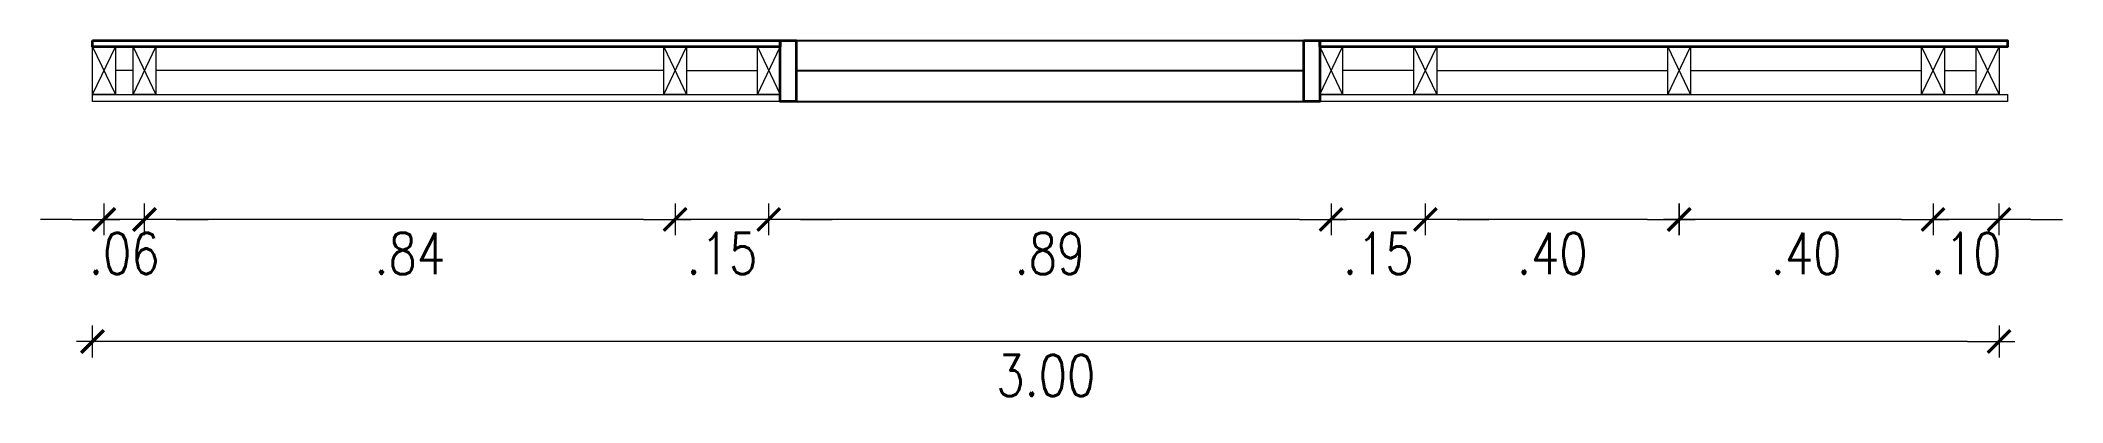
# Model space of a CAD drawing. Header units: metres. Extents: x -2 to 612, y -64 to 156.
# Drawn here: x 357.479 to 360.665, y 14.224 to 14.794 of the extents above; entities that cross this region are included whole.
import ezdxf

# ---------------------------------------------------------------- set-up
doc = ezdxf.new("R2010")
doc.units = ezdxf.units.M
doc.header["$LTSCALE"] = 5
doc.header["$MEASUREMENT"] = 0
doc.layers.get('0').update_dxf_attribs({"color": 30})
doc.layers.get('DEFPOINTS').update_dxf_attribs({"color": 210})
for name, color, linetype, lineweight in [('A-ANNO-DIMS', 3, 'Continuous', 18), ('A-DETL-MBND', 3, 'Continuous', 18), ('A-ELEV-MBE1', 7, 'Continuous', 35), ('A-ELEV-MBE2', 4, 'Continuous', 25), ('A-SECT-MCUT', 7, 'Continuous', 35), ('A-WALL-PATT', 8, 'Continuous', 18), ('A-WALL-STUD', 3, 'Continuous', 18)]:
    doc.layers.add(name, color=color, linetype=linetype, lineweight=lineweight)
doc.styles.add('E-ROMANS', font='romans.shx', dxfattribs={"width": 0.8})
doc.dimstyles.new('E-0050_ARW_12', dxfattribs={"dimscale": 0.001, "dimtxt": 60, "dimasz": 60, "dimexe": 30, "dimexo": 20, "dimgap": 30, "dimtad": 0, "dimzin": 0, "dimdsep": 46, "dimtxsty": 'E-ROMANS', "dimblk": 'OPEN90', "dimcen": 30, "dimclrd": 256, "dimclre": 256, "dimclrt": 256, "dimadec": 0, "dimazin": 0, "dimtfac": 1, "dimtmove": 1, "dimatfit": 3, "dimldrblk": 'OPEN90', "dimfxl": 1, "dimtfill": 1, "dimtolj": 1, "dimtzin": 0, "dimlwd": -1, "dimarcsym": 0})

msp = doc.modelspace()

# ---------------------------------------------------------------- blocks, each defined once
blk = doc.blocks.new('ARCH TICK 2')
for p, q in [((-1, 0), (0.5, 0)), ((0, 0.5), (0, -0.5))]:
    blk.add_line(p, q)
at = {"color": 0, "linetype": 'ByBlock'}
blk.add_line((-0.354, -0.354), (0.354, 0.354), dxfattribs=at)
at = {"color": 0, "linetype": 'ByBlock', "const_width": 0.106}
blk.add_lwpolyline([(-0.354, -0.354), (0.354, 0.354)], dxfattribs=at)
blk = doc.blocks.new('*D294')
at = {"layer": 'A-ANNO-DIMS', "transparency": 16777216}
for p, q in [((357.5286, 14.5124), (357.4786, 14.5124)), ((357.6426, 14.5124), (357.5786, 14.5124)), ((357.6926, 14.5124), (357.7426, 14.5124))]:
    blk.add_line(p, q, dxfattribs=at)
at = {"layer": 'DEFPOINTS', "color": 0, "transparency": 16777216}
for p in [(357.5786, 14.7466), (357.6426, 14.7466), (357.5786, 14.5124)]:
    blk.add_point(p, dxfattribs=at)
at = {"layer": 'A-ANNO-DIMS', "transparency": 16777216, "xscale": 0.05, "yscale": 0.05, "zscale": 0.05}
blk.add_blockref('ARCH TICK 2', (357.5786, 14.5124), dxfattribs=at)
at = {"layer": 'A-ANNO-DIMS', "transparency": 16777216, "xscale": 0.05, "yscale": 0.05, "zscale": 0.05, "rotation": 180}
blk.add_blockref('ARCH TICK 2', (357.6426, 14.5124), dxfattribs=at)
at = {"layer": 'A-ANNO-DIMS', "transparency": 16777216, "insert": (357.6106, 14.459), "char_height": 0.065, "attachment_point": 5, "style": 'E-ROMANS'}
blk.add_mtext('\\A1;.06', dxfattribs=at)
blk = doc.blocks.new('_Open90')
at = {"color": 0, "linetype": 'ByBlock', "lineweight": -2}
for p, q in [((0, 0), (-1, 0)), ((-0.5, 0.5), (0, 0)), ((0, 0), (-0.5, -0.5))]:
    blk.add_line(p, q, dxfattribs=at)
blk = doc.blocks.new('*D295')
at = {"layer": 'A-ANNO-DIMS', "transparency": 16777216}
blk.add_line((358.4286, 14.5124), (357.6926, 14.5124), dxfattribs=at)
at = {"layer": 'DEFPOINTS', "color": 0, "transparency": 16777216}
for p in [(357.6426, 14.7466), (358.4786, 14.7466), (357.6426, 14.5124)]:
    blk.add_point(p, dxfattribs=at)
at = {"layer": 'A-ANNO-DIMS', "transparency": 16777216, "xscale": 0.05, "yscale": 0.05, "zscale": 0.05, "rotation": 180}
blk.add_blockref('ARCH TICK 2', (357.6426, 14.5124), dxfattribs=at)
at = {"layer": 'A-ANNO-DIMS', "transparency": 16777216, "xscale": 0.05, "yscale": 0.05, "zscale": 0.05}
blk.add_blockref('ARCH TICK 2', (358.4786, 14.5124), dxfattribs=at)
at = {"layer": 'A-ANNO-DIMS', "transparency": 16777216, "insert": (358.0606, 14.459), "char_height": 0.065, "attachment_point": 5, "style": 'E-ROMANS'}
blk.add_mtext('\\A1;.84', dxfattribs=at)
blk = doc.blocks.new('*D296')
at = {"layer": 'A-ANNO-DIMS', "transparency": 16777216}
for p, q in [((358.4286, 14.5124), (358.3786, 14.5124)), ((358.6261, 14.5124), (358.4786, 14.5124)), ((358.6761, 14.5124), (358.7261, 14.5124))]:
    blk.add_line(p, q, dxfattribs=at)
at = {"layer": 'DEFPOINTS', "color": 0, "transparency": 16777216}
for p in [(358.4786, 14.7466), (358.6261, 14.7466), (358.4786, 14.5124)]:
    blk.add_point(p, dxfattribs=at)
at = {"layer": 'A-ANNO-DIMS', "transparency": 16777216, "xscale": 0.05, "yscale": 0.05, "zscale": 0.05}
blk.add_blockref('ARCH TICK 2', (358.4786, 14.5124), dxfattribs=at)
at = {"layer": 'A-ANNO-DIMS', "transparency": 16777216, "xscale": 0.05, "yscale": 0.05, "zscale": 0.05, "rotation": 180}
blk.add_blockref('ARCH TICK 2', (358.6261, 14.5124), dxfattribs=at)
at = {"layer": 'A-ANNO-DIMS', "transparency": 16777216, "insert": (358.5524, 14.459), "char_height": 0.065, "attachment_point": 5, "style": 'E-ROMANS'}
blk.add_mtext('\\A1;.15', dxfattribs=at)
blk = doc.blocks.new('*D297')
at = {"layer": 'A-ANNO-DIMS', "transparency": 16777216}
blk.add_line((359.4621, 14.5124), (358.6761, 14.5124), dxfattribs=at)
at = {"layer": 'DEFPOINTS', "color": 0, "transparency": 16777216}
for p in [(358.6261, 14.7466), (359.5121, 14.7466), (358.6261, 14.5124)]:
    blk.add_point(p, dxfattribs=at)
at = {"layer": 'A-ANNO-DIMS', "transparency": 16777216, "xscale": 0.05, "yscale": 0.05, "zscale": 0.05, "rotation": 180}
blk.add_blockref('ARCH TICK 2', (358.6261, 14.5124), dxfattribs=at)
at = {"layer": 'A-ANNO-DIMS', "transparency": 16777216, "xscale": 0.05, "yscale": 0.05, "zscale": 0.05}
blk.add_blockref('ARCH TICK 2', (359.5121, 14.5124), dxfattribs=at)
at = {"layer": 'A-ANNO-DIMS', "transparency": 16777216, "insert": (359.0691, 14.459), "char_height": 0.065, "attachment_point": 5, "style": 'E-ROMANS'}
blk.add_mtext('\\A1;.89', dxfattribs=at)
blk = doc.blocks.new('*D298')
at = {"layer": 'A-ANNO-DIMS', "transparency": 16777216}
for p, q in [((359.4621, 14.5124), (359.4121, 14.5124)), ((359.6606, 14.5124), (359.5121, 14.5124)), ((359.7106, 14.5124), (359.7606, 14.5124))]:
    blk.add_line(p, q, dxfattribs=at)
at = {"layer": 'DEFPOINTS', "color": 0, "transparency": 16777216}
for p in [(359.5121, 14.7466), (359.6606, 14.7466), (359.5121, 14.5124)]:
    blk.add_point(p, dxfattribs=at)
at = {"layer": 'A-ANNO-DIMS', "transparency": 16777216, "xscale": 0.05, "yscale": 0.05, "zscale": 0.05}
blk.add_blockref('ARCH TICK 2', (359.5121, 14.5124), dxfattribs=at)
at = {"layer": 'A-ANNO-DIMS', "transparency": 16777216, "xscale": 0.05, "yscale": 0.05, "zscale": 0.05, "rotation": 180}
blk.add_blockref('ARCH TICK 2', (359.6606, 14.5124), dxfattribs=at)
at = {"layer": 'A-ANNO-DIMS', "transparency": 16777216, "insert": (359.5864, 14.459), "char_height": 0.065, "attachment_point": 5, "style": 'E-ROMANS'}
blk.add_mtext('\\A1;.15', dxfattribs=at)
blk = doc.blocks.new('*D299')
at = {"layer": 'A-ANNO-DIMS', "transparency": 16777216}
blk.add_line((360.0106, 14.5124), (359.7106, 14.5124), dxfattribs=at)
at = {"layer": 'DEFPOINTS', "color": 0, "transparency": 16777216}
for p in [(359.6606, 14.7466), (360.0606, 14.7466), (359.6606, 14.5124)]:
    blk.add_point(p, dxfattribs=at)
at = {"layer": 'A-ANNO-DIMS', "transparency": 16777216, "xscale": 0.05, "yscale": 0.05, "zscale": 0.05, "rotation": 180}
blk.add_blockref('ARCH TICK 2', (359.6606, 14.5124), dxfattribs=at)
at = {"layer": 'A-ANNO-DIMS', "transparency": 16777216, "xscale": 0.05, "yscale": 0.05, "zscale": 0.05}
blk.add_blockref('ARCH TICK 2', (360.0606, 14.5124), dxfattribs=at)
at = {"layer": 'A-ANNO-DIMS', "transparency": 16777216, "insert": (359.8606, 14.459), "char_height": 0.065, "attachment_point": 5, "style": 'E-ROMANS'}
blk.add_mtext('\\A1;.40', dxfattribs=at)
blk = doc.blocks.new('*D300')
at = {"layer": 'A-ANNO-DIMS', "transparency": 16777216}
blk.add_line((360.4106, 14.5124), (360.1106, 14.5124), dxfattribs=at)
at = {"layer": 'DEFPOINTS', "color": 0, "transparency": 16777216}
for p in [(360.0606, 14.7466), (360.4606, 14.7466), (360.0606, 14.5124)]:
    blk.add_point(p, dxfattribs=at)
at = {"layer": 'A-ANNO-DIMS', "transparency": 16777216, "xscale": 0.05, "yscale": 0.05, "zscale": 0.05, "rotation": 180}
blk.add_blockref('ARCH TICK 2', (360.0606, 14.5124), dxfattribs=at)
at = {"layer": 'A-ANNO-DIMS', "transparency": 16777216, "xscale": 0.05, "yscale": 0.05, "zscale": 0.05}
blk.add_blockref('ARCH TICK 2', (360.4606, 14.5124), dxfattribs=at)
at = {"layer": 'A-ANNO-DIMS', "transparency": 16777216, "insert": (360.2606, 14.459), "char_height": 0.065, "attachment_point": 5, "style": 'E-ROMANS'}
blk.add_mtext('\\A1;.40', dxfattribs=at)
blk = doc.blocks.new('*D301')
at = {"layer": 'A-ANNO-DIMS', "transparency": 16777216}
for p, q in [((360.4106, 14.5124), (360.3606, 14.5124)), ((360.5646, 14.5124), (360.4606, 14.5124)), ((360.6146, 14.5124), (360.6646, 14.5124))]:
    blk.add_line(p, q, dxfattribs=at)
at = {"layer": 'DEFPOINTS', "color": 0, "transparency": 16777216}
for p in [(360.4606, 14.7466), (360.5646, 14.7466), (360.4606, 14.5124)]:
    blk.add_point(p, dxfattribs=at)
at = {"layer": 'A-ANNO-DIMS', "transparency": 16777216, "xscale": 0.05, "yscale": 0.05, "zscale": 0.05}
blk.add_blockref('ARCH TICK 2', (360.4606, 14.5124), dxfattribs=at)
at = {"layer": 'A-ANNO-DIMS', "transparency": 16777216, "xscale": 0.05, "yscale": 0.05, "zscale": 0.05, "rotation": 180}
blk.add_blockref('ARCH TICK 2', (360.5646, 14.5124), dxfattribs=at)
at = {"layer": 'A-ANNO-DIMS', "transparency": 16777216, "insert": (360.5126, 14.459), "char_height": 0.065, "attachment_point": 5, "style": 'E-ROMANS'}
blk.add_mtext('\\A1;.10', dxfattribs=at)
blk = doc.blocks.new('*D302')
at = {"layer": 'A-ANNO-DIMS', "transparency": 16777216}
blk.add_line((360.5146, 14.3203), (357.6106, 14.3203), dxfattribs=at)
at = {"layer": 'DEFPOINTS', "color": 0, "transparency": 16777216}
for p in [(357.5606, 14.7466), (360.5646, 14.7466), (357.5606, 14.3203)]:
    blk.add_point(p, dxfattribs=at)
at = {"layer": 'A-ANNO-DIMS', "transparency": 16777216, "xscale": 0.05, "yscale": 0.05, "zscale": 0.05, "rotation": 180}
blk.add_blockref('ARCH TICK 2', (357.5606, 14.3203), dxfattribs=at)
at = {"layer": 'A-ANNO-DIMS', "transparency": 16777216, "xscale": 0.05, "yscale": 0.05, "zscale": 0.05}
blk.add_blockref('ARCH TICK 2', (360.5646, 14.3203), dxfattribs=at)
at = {"layer": 'A-ANNO-DIMS', "transparency": 16777216, "insert": (359.0626, 14.2669), "char_height": 0.065, "attachment_point": 5, "style": 'E-ROMANS'}
blk.add_mtext('\\A1;3.00', dxfattribs=at)

# ---------------------------------------------------------------- dimensions: what is measured, and where the dimension line sits
at = {"layer": 'A-ANNO-DIMS'}
for base, p1, p2, picture, middle in [((357.57859, 14.51245), (357.64259, 14.7466), (357.57859, 14.7466), '*D294', (357.61059, 14.45905)), ((357.56059, 14.32028), (360.56459, 14.7466), (357.56059, 14.7466), '*D302', (359.06259, 14.26688)), ((357.64259, 14.51245), (358.47859, 14.7466), (357.64259, 14.7466), '*D295', (358.06059, 14.45905)), ((358.47859, 14.51245), (358.62614, 14.7466), (358.47859, 14.7466), '*D296', (358.55237, 14.45905)), ((358.62614, 14.51245), (359.51214, 14.7466), (358.62614, 14.7466), '*D297', (359.06914, 14.45905)), ((359.51214, 14.51245), (359.66059, 14.7466), (359.51214, 14.7466), '*D298', (359.58636, 14.45905)), ((359.66059, 14.51245), (360.06059, 14.7466), (359.66059, 14.7466), '*D299', (359.86059, 14.45905)), ((360.06059, 14.51245), (360.46059, 14.7466), (360.06059, 14.7466), '*D300', (360.26059, 14.45905)), ((360.46059, 14.51245), (360.56459, 14.7466), (360.46059, 14.7466), '*D301', (360.51259, 14.45905))]:
    dim = msp.add_linear_dim(base=base, p1=p1, p2=p2, angle=180, dimstyle='E-0050_ARW_12', dxfattribs=at)
    dim.commit()
    dim.dimension.update_dxf_attribs({"geometry": picture, "text_midpoint": middle})

# ---------------------------------------------------------------- linework, layer by layer
at = {"layer": 'A-DETL-MBND'}
for points in [[(358.64415, 14.7091), (358.64415, 14.6981), (357.56059, 14.6981), (357.56059, 14.70911)], [(360.57769, 14.7091), (360.57769, 14.6981), (359.49414, 14.6981), (359.49414, 14.7091)]]:
    msp.add_lwpolyline(points, close=True, dxfattribs=at)
at = {"layer": 'A-ELEV-MBE1'}
for points in [[(358.64414, 14.7941), (358.66914, 14.7941), (358.66915, 14.6981), (358.64415, 14.6981)], [(359.46914, 14.7941), (359.49414, 14.7941), (359.49414, 14.6981), (359.46914, 14.6981)]]:
    msp.add_lwpolyline(points, close=True, dxfattribs=at)
at = {"layer": 'A-ELEV-MBE2'}
for p, q in [((358.66914, 14.7941), (359.46914, 14.7941)), ((358.66915, 14.6981), (359.46914, 14.6981))]:
    msp.add_line(p, q, dxfattribs=at)
at = {"layer": 'A-ELEV-MBE2', "color": 252}
msp.add_line((359.46914, 14.7461), (358.66914, 14.7461), dxfattribs=at)
at = {"layer": 'A-SECT-MCUT'}
for points in [[(357.56059, 14.7941), (358.64414, 14.7941), (358.64414, 14.7841), (357.56059, 14.7841)], [(359.49414, 14.7941), (360.57769, 14.7941), (360.57769, 14.7841), (359.49414, 14.7841)]]:
    msp.add_lwpolyline(points, close=True, dxfattribs=at)
at = {"layer": 'A-WALL-PATT', "ltscale": 0.1}
msp.add_line((357.62459, 14.7466), (357.59659, 14.7466), dxfattribs=at)
at = {"layer": 'A-WALL-PATT', "ltscale": 1.5}
for p, q in [((358.46059, 14.7466), (357.66059, 14.7466)), ((358.49659, 14.7466), (358.60814, 14.7466)), ((359.67859, 14.7466), (360.04259, 14.7466)), ((360.07859, 14.7466), (360.44259, 14.7466)), ((360.47859, 14.7466), (360.52859, 14.7466))]:
    msp.add_line(p, q, dxfattribs=at)
msp.add_lwpolyline([(359.64259, 14.7466), (359.53014, 14.7466)], dxfattribs=at)
at = {"layer": 'A-WALL-STUD'}
for p, q in [((357.56059, 14.7091), (357.59659, 14.7841)), ((357.56059, 14.7841), (357.59659, 14.7091)), ((357.62459, 14.7091), (357.66059, 14.7841)), ((357.62459, 14.7841), (357.66059, 14.7091)), ((358.46059, 14.7091), (358.49659, 14.7841)), ((358.46059, 14.7841), (358.49659, 14.7091)), ((358.60814, 14.7091), (358.64414, 14.7841)), ((358.60814, 14.7841), (358.64414, 14.7091)), ((359.49414, 14.7091), (359.53014, 14.7841)), ((359.49414, 14.7841), (359.53014, 14.7091)), ((359.64259, 14.7091), (359.67859, 14.7841)), ((359.64259, 14.7841), (359.67859, 14.7091)), ((360.04259, 14.7091), (360.07859, 14.7841)), ((360.04259, 14.7841), (360.07859, 14.7091)), ((360.44259, 14.7091), (360.47859, 14.7841)), ((360.44259, 14.7841), (360.47859, 14.7091)), ((360.52859, 14.7091), (360.56459, 14.7841)), ((360.52859, 14.7841), (360.56459, 14.7091))]:
    msp.add_line(p, q, dxfattribs=at)
for points in [[(357.56059, 14.7091), (357.56059, 14.7841), (357.59659, 14.7841), (357.59659, 14.7091)], [(357.62459, 14.7091), (357.62459, 14.7841), (357.66059, 14.7841), (357.66059, 14.7091)], [(358.46059, 14.7091), (358.46059, 14.7841), (358.49659, 14.7841), (358.49659, 14.7091)], [(358.60814, 14.7091), (358.60814, 14.7841), (358.64414, 14.7841), (358.64414, 14.7091)], [(359.49414, 14.7091), (359.49414, 14.7841), (359.53014, 14.7841), (359.53014, 14.7091)], [(359.64259, 14.7091), (359.64259, 14.7841), (359.67859, 14.7841), (359.67859, 14.7091)], [(360.04259, 14.7091), (360.04259, 14.7841), (360.07859, 14.7841), (360.07859, 14.7091)], [(360.44259, 14.7091), (360.44259, 14.7841), (360.47859, 14.7841), (360.47859, 14.7091)], [(360.52859, 14.7091), (360.52859, 14.7841), (360.56459, 14.7841), (360.56459, 14.7091)]]:
    msp.add_lwpolyline(points, close=True, dxfattribs=at)

msp.set_redraw_order([(e.dxf.handle, doc.entitydb.next_handle()) for e in msp.query("TEXT MTEXT ATTDEF DIMENSION ARC_DIMENSION")])  # texts and dimensions are drawn at this point

doc.saveas('drawing.dxf')
